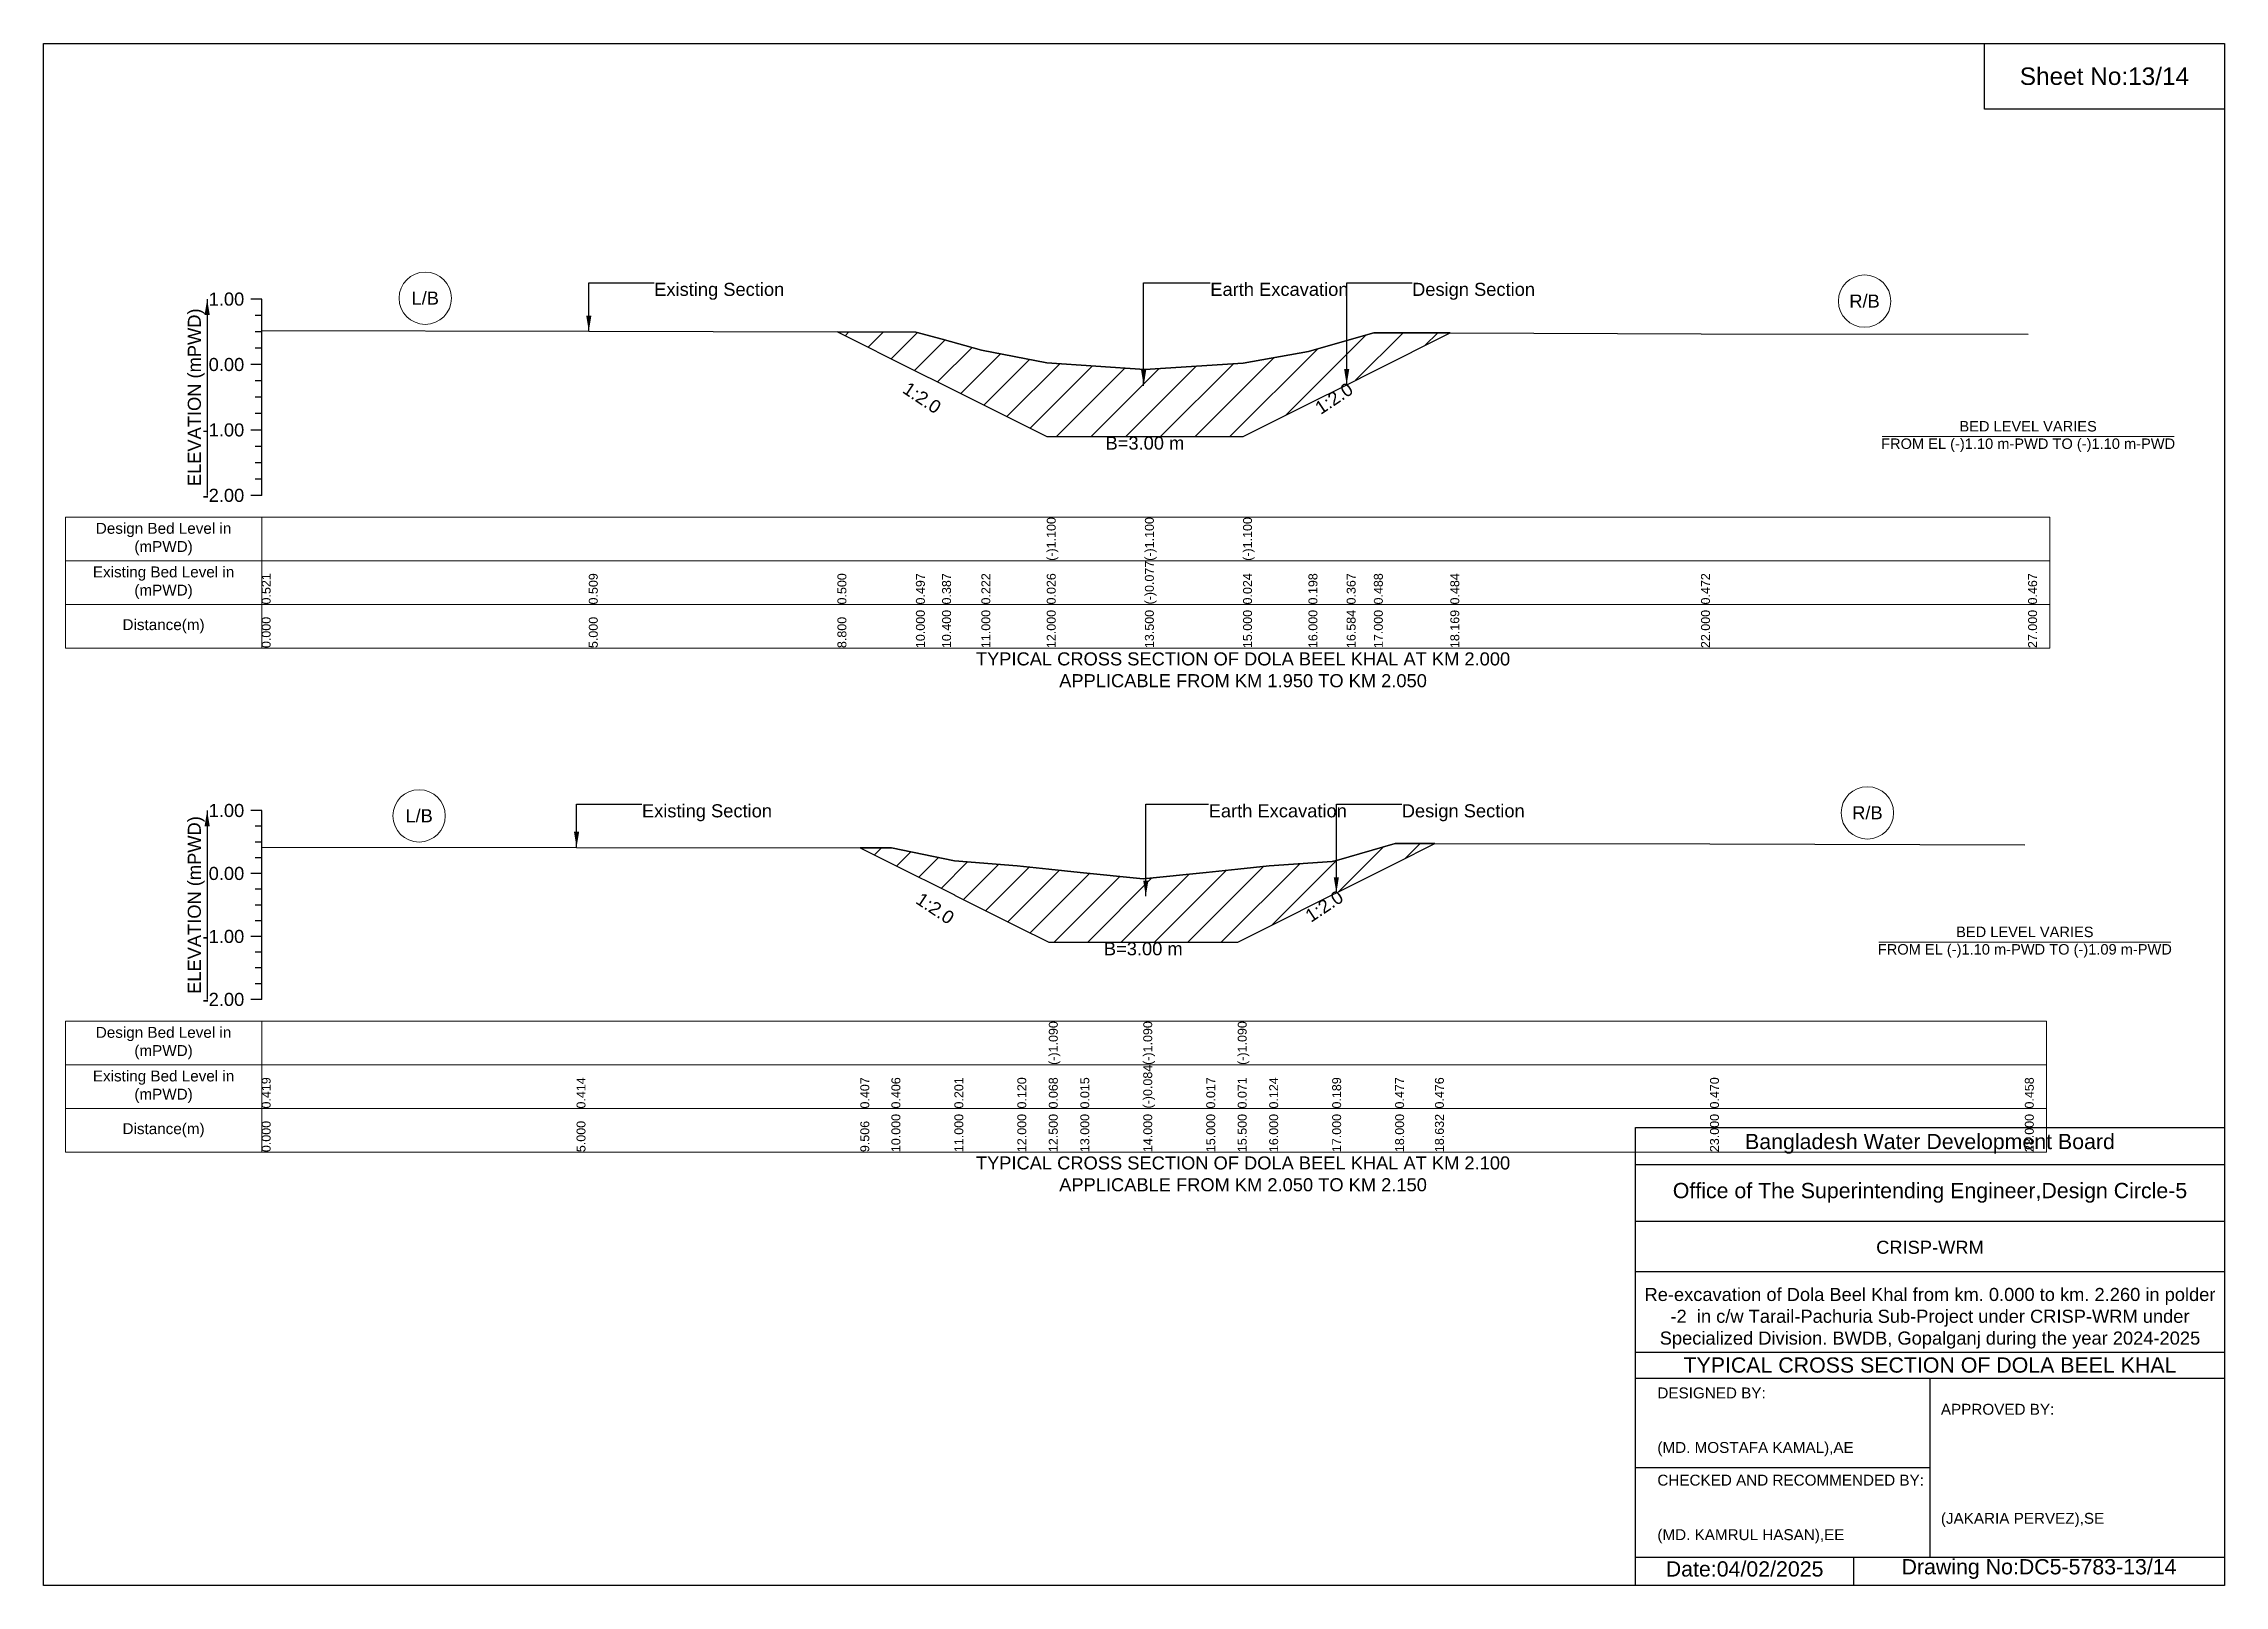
# Model space of a CAD drawing. Header units: inches. Extents: x 91000 to 258000, y -12753 to 0.
# Drawn here: x 220000 to 228000, y -5656 to 0 of the extents above; entities that cross this region are included whole.
import ezdxf

# ---------------------------------------------------------------- set-up
doc = ezdxf.new("R2010")
doc.units = ezdxf.units.IN
doc.header["$LTSCALE"] = 7
doc.header["$MEASUREMENT"] = 0
for name, color, linetype, lineweight in [('Cross section Data Border', 7, 'Continuous', 9), ('Cross Section Labels', 7, 'Continuous', 9), ('Existing_Bed_Level for Xsection', 7, 'Continuous', 25)]:
    doc.layers.add(name, color=color, linetype=linetype, lineweight=lineweight)
doc.styles.get("Standard").update_dxf_attribs({"font": 'arial.ttf'})
doc.dimstyles.get("Standard").update_dxf_attribs({"dimtxt": 0.18, "dimasz": 0.18, "dimexe": 0.18, "dimexo": 0.0625, "dimgap": 0.09, "dimtad": 0, "dimtih": 1, "dimtoh": 1, "dimdec": 4, "dimzin": 0, "dimdsep": 46, "dimtxsty": 'Standard', "dimcen": 0.09, "dimadec": 0, "dimazin": 0, "dimtfac": 1, "dimtdec": 4, "dimtofl": 0, "dimtmove": 0, "dimatfit": 3, "dimfxl": 1, "dimtolj": 1, "dimtzin": 0, "dimarcsym": 0})

msp = doc.modelspace()

# ---------------------------------------------------------------- texts
at = {"attachment_point": 5}
for s, insert, char_height in [('Sheet No:13/14', (227560, -120), 64), ('Bangladesh Water Development Board', (226920, -4036), 56), ('Office of The Superintending Engineer,Design Circle-5', (226920, -4216), 56)]:
    msp.add_mtext(s, dxfattribs=dict(at, insert=insert, char_height=char_height))
for s, insert, char_height, width, attachment_point in [('CRISP-WRM', (226920, -4416), 48, 2240, 5), ('Re-excavation of Dola Beel Khal from km. 0.000 to km. 2.260 in polder -2  in c/w Tarail-Pachuria Sub-Project under CRISP-WRM under Specialized Division. BWDB, Gopalganj during the year 2024-2025', (226920, -4676), 48, 2160, 5), ('TYPICAL CROSS SECTION OF DOLA BEEL KHAL', (226920, -4848), 56, 2240, 5), ('DESIGNED BY:^J^J^J(MD. MOSTAFA KAMAL),AE', (225920, -5056), 40, 1120, 4), ('APPROVED BY:^J^J^J^J^J^J(JAKARIA PERVEZ),SE', (226960, -5216), 40, 1120, 4), ('CHECKED AND RECOMMENDED BY:^J^J^J(MD. KAMRUL HASAN),EE', (225920, -5376), 40, 1120, 4), ('Date:04/02/2025', (226240, -5596), 56, 1120, 5), ('Drawing No:DC5-5783-13/14', (227320, -5596), 56, 1760, 5)]:
    msp.add_mtext(s, dxfattribs=dict(insert=insert, char_height=char_height, width=width, attachment_point=attachment_point))
at = {"layer": 'Cross section Data Border', "char_height": 40, "width": 640, "attachment_point": 5}
for s, insert in [('Design Bed Level in (mPWD)', (220440, -1817.5)), ('Existing Bed Level in (mPWD)', (220440, -1977.5)), ('Distance(m)', (220440, -2137.5)), ('Design Bed Level in (mPWD)', (220440, -3666.6)), ('Existing Bed Level in (mPWD)', (220440, -3826.6)), ('Distance(m)', (220440, -3986.6))]:
    msp.add_mtext(s, dxfattribs=dict(at, insert=insert))
at = {"layer": 'Cross Section Labels'}
for s, insert, char_height, attachment_point in [('Existing Section', (222240, -877.5), 48, 1), ('Earth Excavation', (224280, -877.5), 48, 1), ('Design Section', (225020.2, -877.5), 48, 1), ('L/B', (221400, -933.9), 48, 5), ('R/B', (226680, -944.8), 48, 5), ('BED LEVEL VARIES ^JFROM EL (-)1.10 m-PWD TO (-)1.10 m-PWD', (227280, -1441.5), 38.4, 5), ('B=3.00 m', (224040, -1441.5), 48, 2), ('TYPICAL CROSS SECTION OF DOLA BEEL KHAL AT KM 2.000^JAPPLICABLE FROM KM 1.950 TO KM 2.050', (224400, -2297.5), 48, 5), ('Existing Section', (222195, -2790.5), 48, 1), ('Earth Excavation', (224274, -2790.5), 48, 1), ('Design Section', (224982.3, -2790.5), 48, 1), ('R/B', (226690.5, -2821.9), 48, 5), ('L/B', (221377.5, -2832.9), 48, 5), ('BED LEVEL VARIES ^JFROM EL (-)1.10 m-PWD TO (-)1.09 m-PWD', (227268, -3296.4), 38.4, 5), ('B=3.00 m', (224034, -3296.4), 48, 2), ('TYPICAL CROSS SECTION OF DOLA BEEL KHAL AT KM 2.100^JAPPLICABLE FROM KM 2.050 TO KM 2.150', (224400, -4146.6), 48, 5)]:
    msp.add_mtext(s, dxfattribs=dict(at, insert=insert, char_height=char_height, attachment_point=attachment_point))
at = {"layer": 'Cross Section Labels', "char_height": 48, "attachment_point": 2}
for insert, rotation in [((223236, -1279.5), 326.30993), ((224720.2, -1281.4), 33.69007), ((224684.5, -3144.4), 33.69007), ((223284, -3152.4), 326.30993)]:
    msp.add_mtext('1:2.0', dxfattribs=dict(at, insert=insert, rotation=rotation))
at = {"layer": 'Existing_Bed_Level for Xsection', "char_height": 48, "attachment_point": 6}
for s, insert in [('1.00', (220736, -937.5)), ('0.00', (220736, -1177.5)), ('-1.00', (220736, -1417.5)), ('-2.00', (220736, -1657.5)), ('1.00', (220736, -2813.6)), ('0.00', (220736, -3044.6)), ('-1.00', (220736, -3275.6)), ('-2.00', (220736, -3506.6))]:
    msp.add_mtext(s, dxfattribs=dict(at, insert=insert))
at = {"layer": 'Existing_Bed_Level for Xsection', "rotation": 90}
for s, insert, char_height, attachment_point in [('ELEVATION (mPWD)', (220560, -1297.5), 48, 5), ('(-)1.100', (223680, -1897.5), 32.8, 1), ('(-)1.100', (224040, -1897.5), 32.8, 1), ('(-)1.100', (224400, -1897.5), 32.8, 1), ('(-)0.077', (224040, -2057.5), 32.8, 1), ('0.521', (220800, -2057.5), 32.8, 1), ('0.509', (222000, -2057.5), 32.8, 1), ('0.500', (222912.1, -2057.5), 32.8, 1), ('0.497', (223200, -2057.5), 32.8, 1), ('0.387', (223296, -2057.5), 32.8, 1), ('0.222', (223440, -2057.5), 32.8, 1), ('0.026', (223680, -2057.5), 32.8, 1), ('0.024', (224400, -2057.5), 32.8, 1), ('0.198', (224640, -2057.5), 32.8, 1), ('0.367', (224780.2, -2057.5), 32.8, 1), ('0.488', (224880, -2057.5), 32.8, 1), ('0.484', (225160.4, -2057.5), 32.8, 1), ('0.472', (226080, -2057.5), 32.8, 1), ('0.467', (227280, -2057.5), 32.8, 1), ('10.000', (223200, -2217.5), 32.8, 1), ('10.400', (223296, -2217.5), 32.8, 1), ('11.000', (223440, -2217.5), 32.8, 1), ('12.000', (223680, -2217.5), 32.8, 1), ('13.500', (224040, -2217.5), 32.8, 1), ('15.000', (224400, -2217.5), 32.8, 1), ('16.000', (224640, -2217.5), 32.8, 1), ('16.584', (224780.2, -2217.5), 32.8, 1), ('17.000', (224880, -2217.5), 32.8, 1), ('18.169', (225160.4, -2217.5), 32.8, 1), ('22.000', (226080, -2217.5), 32.8, 1), ('27.000', (227280, -2217.5), 32.8, 1), ('0.000', (220800, -2217.5), 32.8, 1), ('5.000', (222000, -2217.5), 32.8, 1), ('8.800', (222912.1, -2217.5), 32.8, 1), ('ELEVATION (mPWD)', (220560, -3160.1), 48, 5), ('(-)1.090', (223687.5, -3746.6), 32.8, 1), ('(-)1.090', (224034, -3746.6), 32.8, 1), ('(-)1.090', (224380.5, -3746.6), 32.8, 1), ('(-)0.084', (224034, -3906.6), 32.8, 1), ('0.419', (220800, -3906.6), 32.8, 1), ('0.414', (221955, -3906.6), 32.8, 1), ('0.407', (222996, -3906.6), 32.8, 1), ('0.406', (223110, -3906.6), 32.8, 1), ('0.201', (223341, -3906.6), 32.8, 1), ('0.120', (223572, -3906.6), 32.8, 1), ('0.068', (223687.5, -3906.6), 32.8, 1), ('0.015', (223803, -3906.6), 32.8, 1), ('0.017', (224265, -3906.6), 32.8, 1), ('0.071', (224380.5, -3906.6), 32.8, 1), ('0.124', (224496, -3906.6), 32.8, 1), ('0.189', (224727, -3906.6), 32.8, 1), ('0.477', (224958, -3906.6), 32.8, 1), ('0.476', (225104, -3906.6), 32.8, 1), ('0.470', (226113, -3906.6), 32.8, 1), ('0.458', (227268, -3906.6), 32.8, 1), ('0.000', (220800, -4066.6), 32.8, 1), ('5.000', (221955, -4066.6), 32.8, 1), ('9.506', (222996, -4066.6), 32.8, 1), ('10.000', (223110, -4066.6), 32.8, 1), ('11.000', (223341, -4066.6), 32.8, 1), ('12.000', (223572, -4066.6), 32.8, 1), ('12.500', (223687.5, -4066.6), 32.8, 1), ('13.000', (223803, -4066.6), 32.8, 1), ('14.000', (224034, -4066.6), 32.8, 1), ('15.000', (224265, -4066.6), 32.8, 1), ('15.500', (224380.5, -4066.6), 32.8, 1), ('16.000', (224496, -4066.6), 32.8, 1), ('17.000', (224727, -4066.6), 32.8, 1), ('18.000', (224958, -4066.6), 32.8, 1), ('18.632', (225104, -4066.6), 32.8, 1), ('23.000', (226113, -4066.6), 32.8, 1), ('28.000', (227268, -4066.6), 32.8, 1)]:
    msp.add_mtext(s, dxfattribs=dict(at, insert=insert, char_height=char_height, attachment_point=attachment_point))

# ---------------------------------------------------------------- hatches: boundary and pattern name
at = {"layer": 'Existing_Bed_Level for Xsection'}
h = msp.add_hatch(dxfattribs=at)
h.set_pattern_fill('ANSI31', color=256, scale=720, style=0)
h.paths.add_polyline_path([(222912.1, -1057.5), (223200, -1201.5), (223296, -1249.5), (223440, -1321.5), (223680, -1441.5), (224040, -1441.5), (224400, -1441.5), (224640, -1321.5), (224780.2, -1251.4), (224880, -1201.5), (225160.4, -1061.3), (224880, -1060.4), (224780.2, -1089.3), (224640, -1130), (224400, -1171.8), (224040, -1196), (223680, -1171.3), (223440, -1124.2), (223296, -1084.6), (223200, -1058.2)])
h = msp.add_hatch(dxfattribs=at)
h.set_pattern_fill('ANSI31', color=256, scale=693, style=0)
h.paths.add_polyline_path([(222996, -2950.6), (223110, -3007.6), (223341, -3123.1), (223341.7, -3123.5), (223572, -3238.6), (223687.5, -3296.4), (223803, -3296.4), (224034, -3296.4), (224265, -3296.4), (224380.5, -3296.4), (224496, -3238.6), (224727, -3123.1), (224742.3, -3115.5), (224958, -3007.6), (225104, -2934.6), (224958, -2934.4), (224742.3, -2996.5), (224727, -3000.9), (224496, -3016), (224380.5, -3028.3), (224265, -3040.7), (224034, -3064), (223803, -3041.1), (223687.5, -3029), (223572, -3016.9), (223341.7, -2998.2), (223341, -2998.2), (223110, -2950.8)])

# ---------------------------------------------------------------- linework, layer by layer
for points in [[(220000, 0), (228000, 0), (228000, -5656), (220000, -5656)], [(227120, 0), (228000, 0), (228000, -240), (227120, -240)]]:
    msp.add_lwpolyline(points, close=True)
for points in [[(225840, -5656), (225840, -3976), (228000, -3976)], [(225840, -4112), (228000, -4112)], [(225840, -4320), (228000, -4320)], [(225840, -4504), (228000, -4504)], [(225840, -4800), (228000, -4800)], [(225840, -4896), (228000, -4896)], [(226920, -4896), (226920, -5552)], [(225840, -5224), (226920, -5224)], [(225840, -5552), (228000, -5552)], [(226640, -5552), (226640, -5656)]]:
    msp.add_lwpolyline(points)
at = {"layer": 'Cross section Data Border'}
for points in [[(220080, -1737.5), (227360, -1737.5), (227360, -2217.5), (220080, -2217.5)], [(220080, -3586.6), (227348, -3586.6), (227348, -4066.6), (220080, -4066.6)]]:
    msp.add_lwpolyline(points, close=True, dxfattribs=at)
for points in [[(220800, -1737.5), (220800, -2217.5)], [(220080, -1897.5), (227360, -1897.5)], [(220080, -2057.5), (227360, -2057.5)], [(220800, -3586.6), (220800, -4066.6)], [(220080, -3746.6), (227348, -3746.6)], [(220080, -3906.6), (227348, -3906.6)]]:
    msp.add_lwpolyline(points, dxfattribs=at)
at = {"layer": 'Cross Section Labels'}
for points in [[(226744.2, -1441.5), (227815.8, -1441.5)], [(226732.2, -3296.4), (227803.8, -3296.4)]]:
    msp.add_lwpolyline(points, dxfattribs=at)
for centre in [(221400, -933.9), (226680, -944.8), (221377.5, -2832.9), (226690.5, -2821.9)]:
    msp.add_circle(centre, 96, dxfattribs=at)
at = {"layer": 'Existing_Bed_Level for Xsection'}
for points in [[(220800, -937.5), (220760, -937.5)], [(220800, -1657.5), (220800, -1417.5), (220800, -1177.5), (220800, -937.5)], [(220800, -997.5), (220776, -997.5)], [(220800, -1057.5), (220776, -1057.5)], [(220800, -1117.5), (220776, -1117.5)], [(220800, -1052.5), (222000, -1055.4), (222912.1, -1057.5), (223200, -1058.2), (223296, -1084.6), (223440, -1124.2), (223680, -1171.3), (223680, -1171.3), (224040, -1196), (224040, -1196), (224400, -1171.8), (224400, -1171.8), (224640, -1130), (224780.2, -1089.3), (224880, -1060.4), (225160.4, -1061.3), (226080, -1064.2), (227280, -1065.4)], [(220800, -1177.5), (220760, -1177.5)], [(220800, -1237.5), (220776, -1237.5)], [(220800, -1297.5), (220776, -1297.5)], [(220800, -1357.5), (220776, -1357.5)], [(220800, -1417.5), (220760, -1417.5)], [(220800, -1477.5), (220776, -1477.5)], [(220800, -1537.5), (220776, -1537.5)], [(220800, -1597.5), (220776, -1597.5)], [(220800, -1657.5), (220760, -1657.5)], [(220800, -2813.6), (220760, -2813.6)], [(220800, -2871.3), (220776, -2871.3)], [(220800, -3506.6), (220800, -3275.6), (220800, -3044.6), (220800, -2813.6)], [(220800, -2929.1), (220776, -2929.1)], [(220800, -2947.8), (221955, -2949), (222996, -2950.6), (223110, -2950.8), (223341, -2998.2), (223341.7, -2998.2), (223572, -3016.9), (223687.5, -3029), (223687.5, -3029), (223803, -3041.1), (224034, -3064), (224034, -3064), (224265, -3040.7), (224380.5, -3028.3), (224380.5, -3028.3), (224496, -3016), (224727, -3000.9), (224742.3, -2996.5), (224958, -2934.4), (225104, -2934.6), (226113, -2936), (227268, -2938.8)], [(220800, -2986.8), (220776, -2986.8)], [(220800, -3044.6), (220760, -3044.6)], [(220800, -3102.3), (220776, -3102.3)], [(220800, -3160.1), (220776, -3160.1)], [(220800, -3275.6), (220760, -3275.6)], [(220800, -3217.8), (220776, -3217.8)], [(220800, -3333.3), (220776, -3333.3)], [(220800, -3391.1), (220776, -3391.1)], [(220800, -3506.6), (220760, -3506.6)], [(220800, -3448.8), (220776, -3448.8)]]:
    msp.add_lwpolyline(points, dxfattribs=at)
for points in [[(222912.1, -1057.5), (222912.1, -1057.5), (223200, -1201.5), (223296, -1249.5), (223440, -1321.5), (223680, -1441.5), (223680, -1441.5), (224040, -1441.5), (224040, -1441.5), (224400, -1441.5), (224400, -1441.5), (224640, -1321.5), (224780.2, -1251.4), (224880, -1201.5), (225160.4, -1061.3), (224880, -1060.4), (224780.2, -1089.3), (224640, -1130), (224400, -1171.8), (224400, -1171.8), (224040, -1196), (224040, -1196), (223680, -1171.3), (223680, -1171.3), (223440, -1124.2), (223296, -1084.6), (223200, -1058.2), (222912.1, -1057.5)], [(222996, -2950.6), (222996, -2950.6), (223110, -3007.6), (223341, -3123.1), (223341.7, -3123.5), (223572, -3238.6), (223687.5, -3296.4), (223687.5, -3296.4), (223803, -3296.4), (224034, -3296.4), (224034, -3296.4), (224265, -3296.4), (224380.5, -3296.4), (224380.5, -3296.4), (224496, -3238.6), (224727, -3123.1), (224742.3, -3115.5), (224958, -3007.6), (225104, -2934.6), (225104, -2934.6), (225104, -2934.6), (224958, -2934.4), (224742.3, -2996.5), (224727, -3000.9), (224496, -3016), (224380.5, -3028.3), (224380.5, -3028.3), (224265, -3040.7), (224034, -3064), (224034, -3064), (223803, -3041.1), (223687.5, -3029), (223687.5, -3029), (223572, -3016.9), (223341.7, -2998.2), (223341, -2998.2), (223110, -2950.8), (222996, -2950.6)]]:
    msp.add_lwpolyline(points, close=True, dxfattribs=at)

msp.set_redraw_order([(e.dxf.handle, doc.entitydb.next_handle()) for e in msp.query("TEXT MTEXT ATTDEF DIMENSION ARC_DIMENSION")])  # texts and dimensions are drawn at this point

# ---------------------------------------------------------------- leaders
at = {"layer": 'Cross Section Labels', "annotation_type": 0, "has_hookline": 1, "hookline_direction": 0}
for points, text_width in [([(222000, -1055.4), (222000, -877.5), (222239.9, -877.5)], 467.2), ([(224035.4, -1255), (224035.4, -877.5), (224279.9, -877.5)], 497), ([(224780.2, -1251.4), (224780.2, -877.5), (225020.1, -877.5)], 441.2), ([(221955, -2949), (221955, -2790.5), (222194.9, -2790.5)], 467.2), ([(224043.3, -3128.1), (224043.3, -2790.5), (224273.9, -2790.5)], 497), ([(224742.3, -3115.5), (224742.3, -2790.5), (224982.2, -2790.5)], 441.2)]:
    msp.add_leader(points, dimstyle='Standard', override={"dimasz": 57.6}, dxfattribs=dict(at, text_width=text_width))
at = {"layer": 'Existing_Bed_Level for Xsection'}
for points in [[(220600, -937.5), (220600, -1657.5)], [(220600, -2813.6), (220600, -3506.6)]]:
    msp.add_leader(points, dimstyle='Standard', override={"dimasz": 57.6}, dxfattribs=at)

doc.saveas('drawing.dxf')
